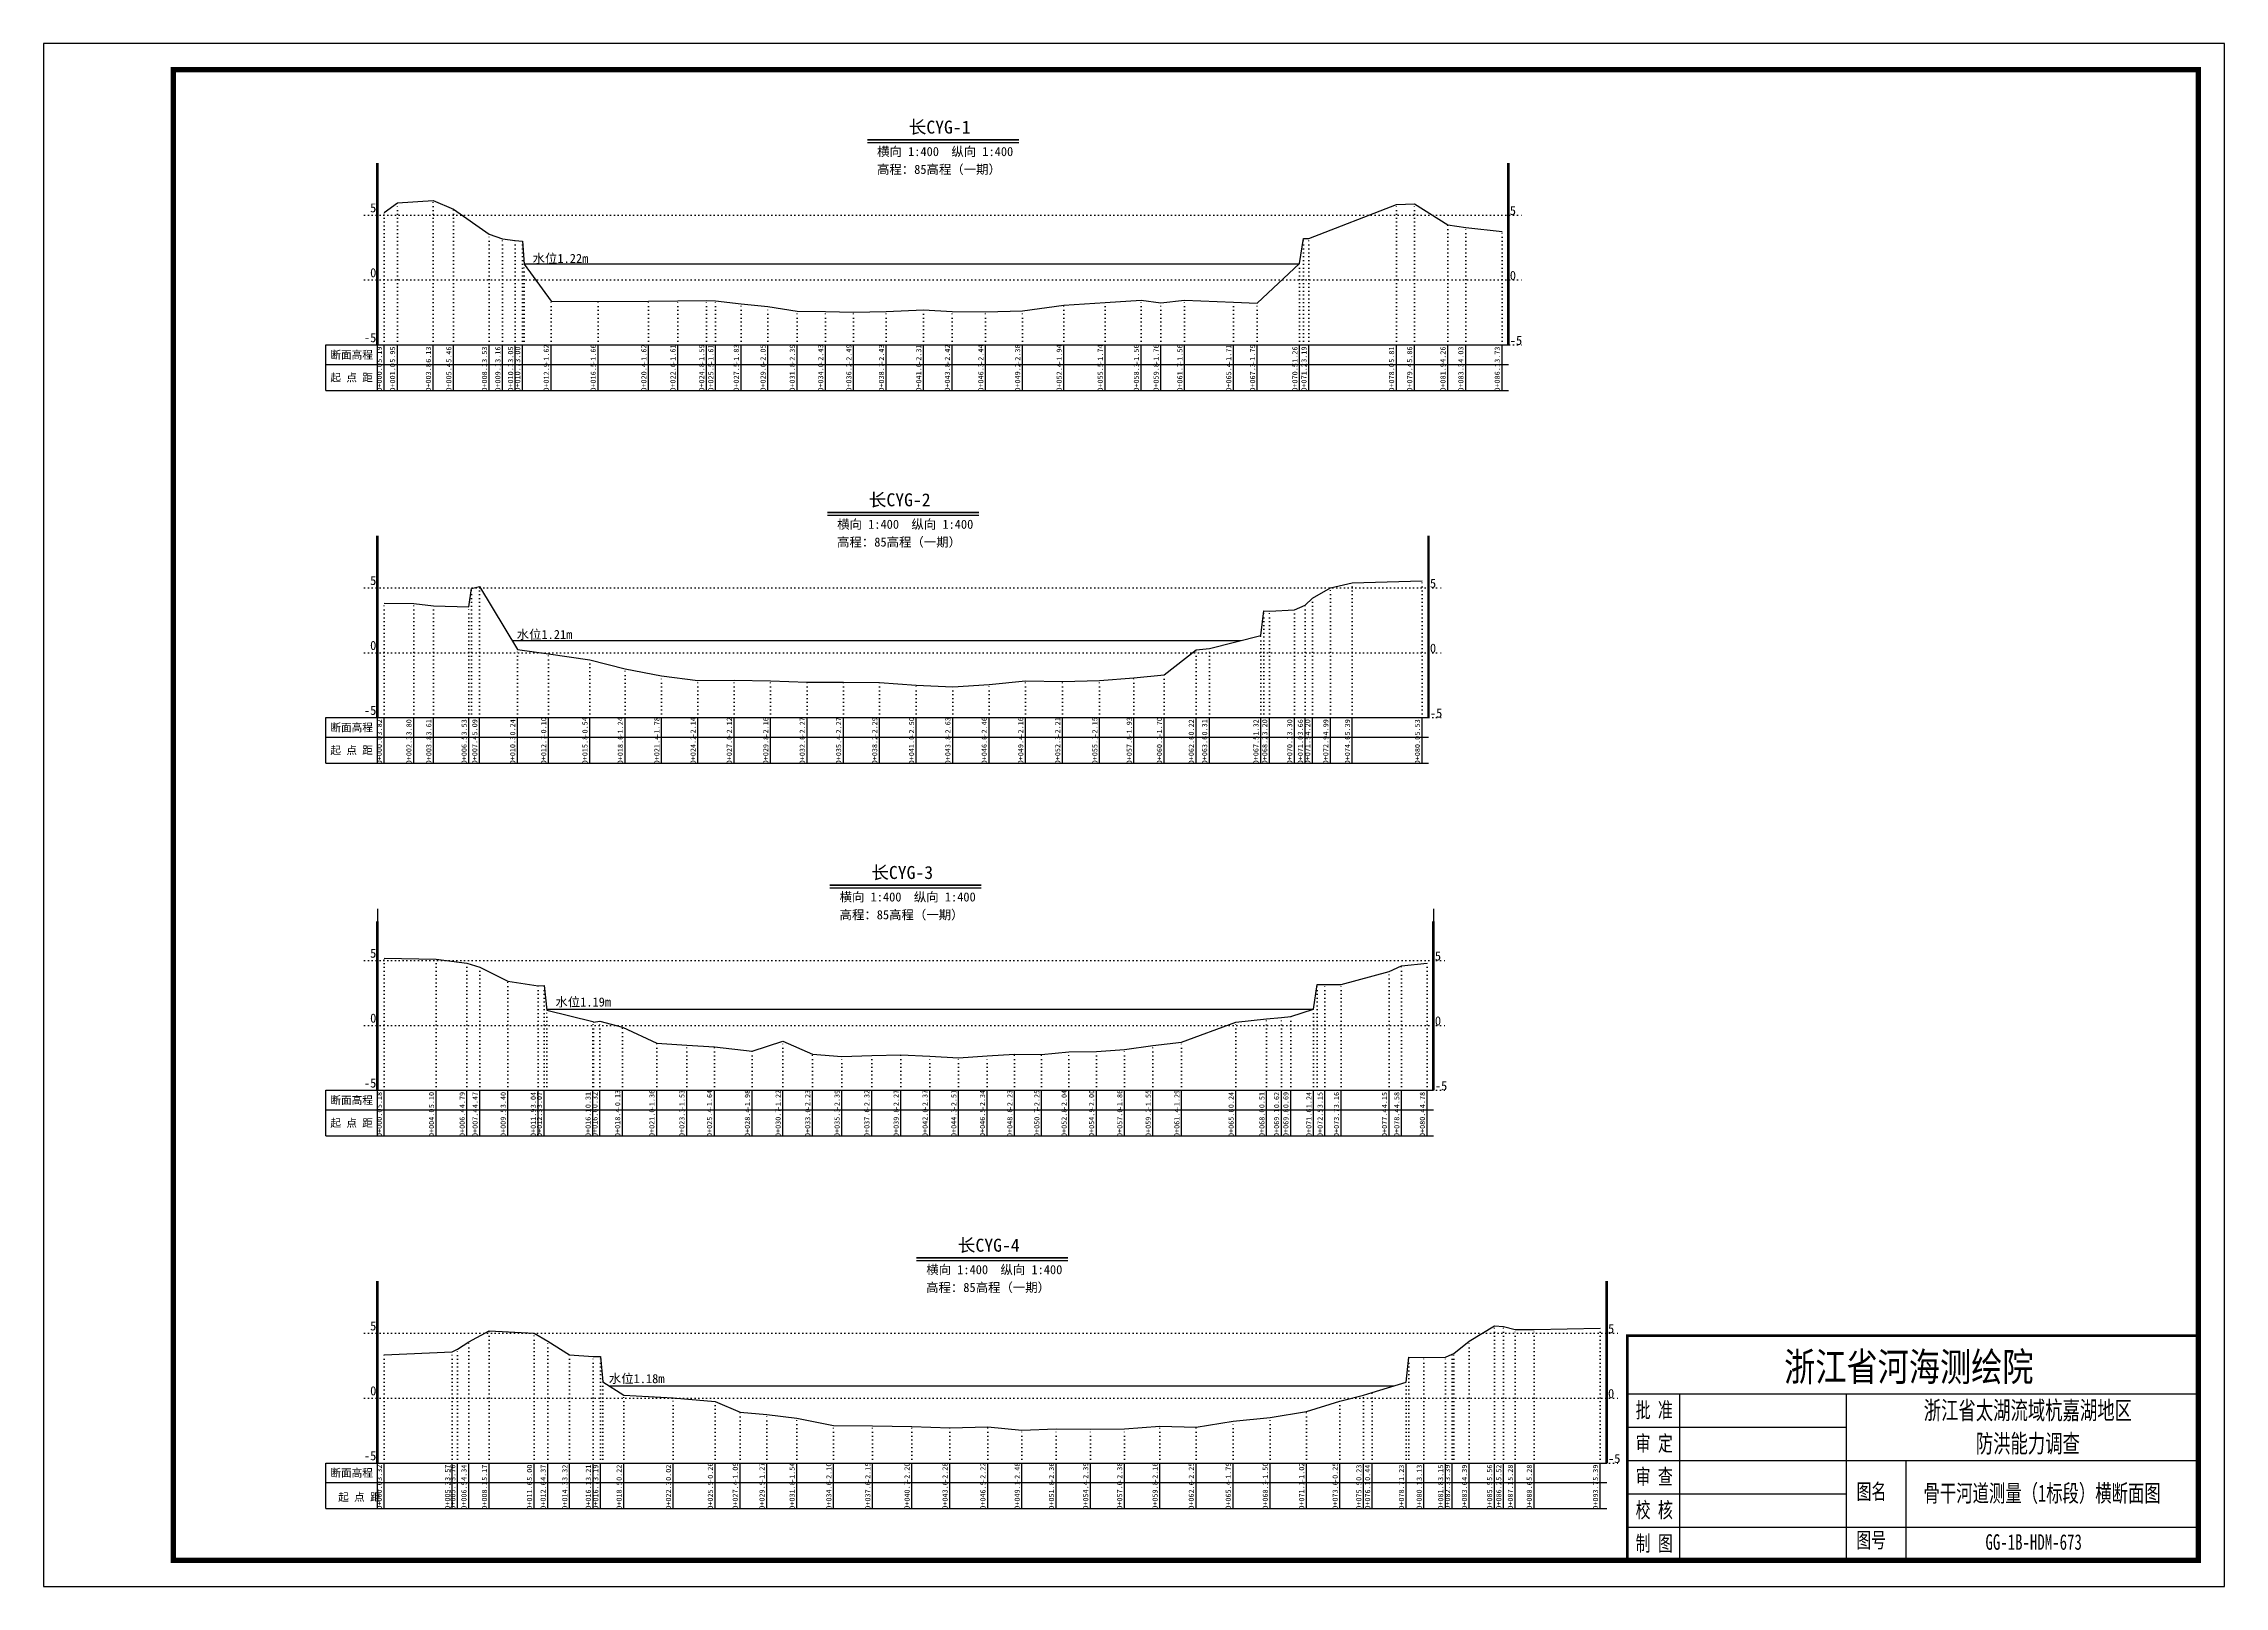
# Model space of a CAD drawing. Header units: millimetres. Extents: x 519117 to 519987, y 3371934 to 3372231.
# Drawn here: x 519116.5 to 519536.5, y 3371934.1 to 3372231.1 of the extents above; entities that cross this region are included whole.
import ezdxf
from ezdxf.enums import TextEntityAlignment as Align

# ---------------------------------------------------------------- set-up
doc = ezdxf.new("R2010")
doc.units = ezdxf.units.MM
doc.header["$LTSCALE"] = 0.4
doc.header["$MEASUREMENT"] = 0
doc.linetypes.add('X4', pattern=[1.6, 0, -1.6])
for name, color, linetype in [('DMX', 1, 'Continuous'), ('TEXT', 7, 'Continuous'), ('zdm1', 5, 'Continuous'), ('ZDMT5', 3, 'Continuous'), ('图框', 7, 'Continuous'), ('断面名称', 5, 'Continuous'), ('比例尺', 3, 'Continuous'), ('水位', 7, 'Continuous')]:
    doc.layers.add(name, color=color, linetype=linetype)
doc.styles.add('HDM', font='仿宋_GB2312.ttf')
doc.styles.add('tk2', font='SimSun.ttf', dxfattribs={"width": 0.8})

msp = doc.modelspace()

# ---------------------------------------------------------------- linework, layer by layer
at = {"lineweight": 100, "const_width": 0.5}
msp.add_lwpolyline([(519531.53, 3371982.35), (519421.53, 3371982.35), (519421.53, 3371939.06), (519531.53, 3371939.06), (519531.53, 3371982.35)], dxfattribs=at)
at = {"layer": 'DMX', "linetype": 'Continuous', "flags": 128}
for points in [[(519182.11, 3372198.54), (519184.66, 3372200.44), (519191.56, 3372200.89), (519195.48, 3372199.21), (519202.36, 3372194.39), (519204.93, 3372193.46), (519207.38, 3372193.19), (519208.76, 3372193.06), (519209.11, 3372188.59), (519214.26, 3372181.51), (519223.31, 3372181.41), (519233.06, 3372181.51), (519238.66, 3372181.54), (519244.18, 3372181.59), (519245.96, 3372181.54), (519250.86, 3372180.99), (519256.01, 3372180.44), (519261.63, 3372179.59), (519267.11, 3372179.49), (519272.53, 3372179.34), (519278.81, 3372179.49), (519285.98, 3372179.79), (519291.51, 3372179.51), (519297.96, 3372179.46), (519305.03, 3372179.61), (519313.03, 3372180.71), (519320.96, 3372181.21), (519327.91, 3372181.66), (519331.71, 3372181.16), (519336.28, 3372181.66), (519345.68, 3372181.29), (519350.28, 3372181.09), (519358.43, 3372188.71), (519359.18, 3372193.54), (519360.18, 3372193.54), (519377.06, 3372200.09), (519380.53, 3372200.21), (519386.96, 3372196.21), (519390.41, 3372195.64), (519397.41, 3372194.89)], [(519182.11, 3372123.36), (519187.81, 3372123.31), (519191.63, 3372122.84), (519198.43, 3372122.64), (519198.93, 3372126.16), (519200.48, 3372126.54), (519207.78, 3372114.41), (519213.76, 3372113.56), (519221.71, 3372112.46), (519228.51, 3372110.71), (519235.56, 3372109.36), (519242.53, 3372108.46), (519249.51, 3372108.51), (519256.53, 3372108.41), (519263.56, 3372108.14), (519270.56, 3372108.14), (519277.51, 3372108.09), (519284.61, 3372107.56), (519291.61, 3372107.24), (519298.61, 3372107.66), (519305.63, 3372108.41), (519312.76, 3372108.29), (519319.91, 3372108.44), (519326.53, 3372108.99), (519332.33, 3372109.56), (519338.48, 3372114.36), (519341.06, 3372114.59), (519350.93, 3372117.11), (519351.53, 3372121.86), (519352.63, 3372121.81), (519357.43, 3372122.06), (519359.48, 3372122.96), (519360.91, 3372124.31), (519364.38, 3372126.29), (519368.56, 3372127.29), (519382.03, 3372127.64)], [(519182.11, 3372055.01), (519192.16, 3372054.81), (519198.06, 3372054.04), (519200.53, 3372053.24), (519205.96, 3372050.56), (519211.76, 3372049.66), (519212.93, 3372049.74), (519213.48, 3372045.01), (519222.31, 3372042.84), (519222.41, 3372042.71), (519223.63, 3372042.86), (519228.01, 3372041.74), (519234.61, 3372038.66), (519240.38, 3372038.24), (519245.71, 3372037.96), (519252.98, 3372037.11), (519258.91, 3372039.01), (519264.61, 3372036.49), (519270.26, 3372036.09), (519276.01, 3372036.26), (519281.63, 3372036.39), (519287.21, 3372036.14), (519292.76, 3372035.79), (519298.26, 3372036.21), (519303.53, 3372036.49), (519308.73, 3372036.44), (519313.98, 3372036.96), (519319.28, 3372037.06), (519324.71, 3372037.41), (519330.18, 3372038.19), (519335.71, 3372038.84), (519346.16, 3372042.66), (519352.08, 3372043.34), (519354.91, 3372043.61), (519356.71, 3372043.79), (519361.13, 3372045.16), (519361.78, 3372049.96), (519363.28, 3372049.94), (519366.43, 3372049.96), (519375.68, 3372052.44), (519378.06, 3372053.51), (519382.98, 3372054.01)], [(519182.11, 3371978.61), (519195.23, 3371979.24), (519196.26, 3371979.71), (519198.41, 3371981.16), (519202.36, 3371983.24), (519211.03, 3371982.81), (519213.66, 3371981.24), (519217.83, 3371978.61), (519222.36, 3371978.34), (519223.78, 3371978.29), (519224.26, 3371973.44), (519228.28, 3371970.86), (519237.78, 3371970.36), (519245.86, 3371969.66), (519250.66, 3371967.59), (519255.81, 3371967.14), (519261.61, 3371966.46), (519268.68, 3371965.06), (519276.18, 3371964.94), (519283.73, 3371964.81), (519291.06, 3371964.61), (519298.36, 3371964.76), (519304.96, 3371964.11), (519311.56, 3371964.41), (519318.13, 3371964.34), (519324.68, 3371964.36), (519331.51, 3371964.91), (519338.48, 3371964.69), (519345.61, 3371965.84), (519352.73, 3371966.56), (519359.73, 3371967.76), (519366.18, 3371969.69), (519370.76, 3371970.89), (519372.43, 3371971.41), (519378.96, 3371973.39), (519379.48, 3371978.16), (519382.38, 3371978.14), (519386.51, 3371978.19), (519387.83, 3371978.79), (519388.11, 3371978.89), (519391.08, 3371981.29), (519395.93, 3371984.21), (519397.71, 3371984.11), (519399.93, 3371983.51), (519403.58, 3371983.51), (519416.33, 3371983.79)]]:
    msp.add_lwpolyline(points, dxfattribs=at)
at = {"layer": 'TEXT', "color": 0}
for p, q in [((519421.53, 3371971.15, 0), (519531.53, 3371971.15, 0)), ((519431.62, 3371971.15, 0), (519431.62, 3371945.48, 0)), ((519463.7, 3371971.15, 0), (519463.7, 3371945.48, 0)), ((519421.53, 3371964.73, 0), (519463.7, 3371964.73, 0)), ((519421.53, 3371958.31, 0), (519463.7, 3371958.31, 0)), ((519463.7, 3371958.31, 0), (519531.53, 3371958.31, 0)), ((519475.18, 3371958.31, 0), (519475.18, 3371939.06, 0)), ((519421.53, 3371951.9, 0), (519463.7, 3371951.9, 0)), ((519421.53, 3371945.48, 0), (519531.53, 3371945.48, 0)), ((519431.62, 3371945.48, 0), (519431.62, 3371939.06, 0)), ((519463.7, 3371945.48, 0), (519463.7, 3371939.06, 0))]:
    msp.add_line(p, q, dxfattribs=at)
at = {"layer": 'zdm1', "linetype": 'Continuous'}
for p, q in [((519180.73, 3372173.06), (519180.73, 3372208.06)), ((519180.98, 3372173.06), (519180.98, 3372208.06)), ((519398.53, 3372173.06), (519398.53, 3372208.06)), ((519398.78, 3372173.06), (519398.78, 3372208.06)), ((519170.86, 3372164.31), (519170.86, 3372173.06)), ((519170.86, 3372173.06), (519182.11, 3372173.06)), ((519180.86, 3372164.31), (519180.86, 3372173.06)), ((519182.11, 3372173.06), (519398.66, 3372173.06)), ((519170.86, 3372169.31), (519398.66, 3372169.31)), ((519170.86, 3372164.31), (519398.66, 3372164.31)), ((519180.73, 3372101.31), (519180.73, 3372136.31)), ((519180.98, 3372101.31), (519180.98, 3372136.31)), ((519383.16, 3372101.31), (519383.16, 3372136.31)), ((519383.41, 3372101.31), (519383.41, 3372136.31)), ((519170.86, 3372092.56), (519170.86, 3372101.31)), ((519170.86, 3372101.31), (519182.11, 3372101.31)), ((519180.86, 3372092.56), (519180.86, 3372101.31)), ((519182.11, 3372101.31), (519383.28, 3372101.31)), ((519170.86, 3372097.56), (519383.28, 3372097.56)), ((519170.86, 3372092.56), (519383.28, 3372092.56)), ((519180.73, 3372029.56), (519180.73, 3372062.06)), ((519180.98, 3372029.56), (519180.98, 3372062.06)), ((519384.11, 3372029.56), (519384.11, 3372062.06)), ((519384.36, 3372029.56), (519384.36, 3372062.06)), ((519170.86, 3372020.81), (519170.86, 3372029.56)), ((519170.86, 3372029.56), (519182.11, 3372029.56)), ((519180.86, 3372020.81), (519180.86, 3372029.56)), ((519182.11, 3372029.56), (519384.23, 3372029.56)), ((519170.86, 3372025.81), (519384.23, 3372025.81)), ((519170.86, 3372020.81), (519384.23, 3372020.81)), ((519180.73, 3371957.81), (519180.73, 3371992.81)), ((519180.98, 3371957.81), (519180.98, 3371992.81)), ((519417.46, 3371957.81), (519417.46, 3371992.81)), ((519417.71, 3371957.81), (519417.71, 3371992.81)), ((519170.86, 3371949.06), (519170.86, 3371957.81)), ((519170.86, 3371957.81), (519182.11, 3371957.81)), ((519180.86, 3371949.06), (519180.86, 3371957.81)), ((519182.11, 3371957.81), (519417.58, 3371957.81)), ((519170.86, 3371954.06), (519417.58, 3371954.06)), ((519170.86, 3371949.06), (519417.58, 3371949.06))]:
    msp.add_line(p, q, dxfattribs=at)
at = {"layer": 'zdm1', "linetype": 'X4'}
for p, q in [((519178.36, 3372198.06), (519401.16, 3372198.06)), ((519178.36, 3372185.56), (519401.16, 3372185.56)), ((519178.36, 3372173.06), (519401.16, 3372173.06)), ((519178.36, 3372126.31), (519385.78, 3372126.31)), ((519178.36, 3372113.81), (519385.78, 3372113.81)), ((519178.36, 3372101.31), (519385.78, 3372101.31)), ((519178.36, 3372054.56), (519386.73, 3372054.56)), ((519178.36, 3372042.06), (519386.73, 3372042.06)), ((519178.36, 3372029.56), (519386.73, 3372029.56)), ((519178.36, 3371982.81), (519420.08, 3371982.81)), ((519178.36, 3371970.31), (519420.08, 3371970.31)), ((519178.36, 3371957.81), (519420.08, 3371957.81))]:
    msp.add_line(p, q, dxfattribs=at)
at = {"layer": 'zdm1', "linetype": 'Continuous', "flags": 128}
for points in [[(519180.86, 3372205.56, 0.25, 0.25, 0), (519180.86, 3372208.06, 0.25, 0.25, 0)], [(519398.66, 3372205.56, 0.25, 0.25, 0), (519398.66, 3372208.06, 0.25, 0.25, 0)], [(519180.86, 3372200.56, 0.25, 0.25, 0), (519180.86, 3372203.06, 0.25, 0.25, 0)], [(519398.66, 3372200.56, 0.25, 0.25, 0), (519398.66, 3372203.06, 0.25, 0.25, 0)], [(519180.86, 3372195.56, 0.25, 0.25, 0), (519180.86, 3372198.06, 0.25, 0.25, 0)], [(519398.66, 3372195.56, 0.25, 0.25, 0), (519398.66, 3372198.06, 0.25, 0.25, 0)], [(519180.86, 3372190.56, 0.25, 0.25, 0), (519180.86, 3372193.06, 0.25, 0.25, 0)], [(519398.66, 3372190.56, 0.25, 0.25, 0), (519398.66, 3372193.06, 0.25, 0.25, 0)], [(519180.86, 3372185.56, 0.25, 0.25, 0), (519180.86, 3372188.06, 0.25, 0.25, 0)], [(519398.66, 3372185.56, 0.25, 0.25, 0), (519398.66, 3372188.06, 0.25, 0.25, 0)], [(519180.86, 3372180.56, 0.25, 0.25, 0), (519180.86, 3372183.06, 0.25, 0.25, 0)], [(519398.66, 3372180.56, 0.25, 0.25, 0), (519398.66, 3372183.06, 0.25, 0.25, 0)], [(519180.86, 3372175.56, 0.25, 0.25, 0), (519180.86, 3372178.06, 0.25, 0.25, 0)], [(519398.66, 3372175.56, 0.25, 0.25, 0), (519398.66, 3372178.06, 0.25, 0.25, 0)], [(519180.86, 3372133.81, 0.25, 0.25, 0), (519180.86, 3372136.31, 0.25, 0.25, 0)], [(519383.28, 3372133.81, 0.25, 0.25, 0), (519383.28, 3372136.31, 0.25, 0.25, 0)], [(519180.86, 3372128.81, 0.25, 0.25, 0), (519180.86, 3372131.31, 0.25, 0.25, 0)], [(519383.28, 3372128.81, 0.25, 0.25, 0), (519383.28, 3372131.31, 0.25, 0.25, 0)], [(519180.86, 3372123.81, 0.25, 0.25, 0), (519180.86, 3372126.31, 0.25, 0.25, 0)], [(519383.28, 3372123.81, 0.25, 0.25, 0), (519383.28, 3372126.31, 0.25, 0.25, 0)], [(519180.86, 3372118.81, 0.25, 0.25, 0), (519180.86, 3372121.31, 0.25, 0.25, 0)], [(519383.28, 3372118.81, 0.25, 0.25, 0), (519383.28, 3372121.31, 0.25, 0.25, 0)], [(519180.86, 3372113.81, 0.25, 0.25, 0), (519180.86, 3372116.31, 0.25, 0.25, 0)], [(519383.28, 3372113.81, 0.25, 0.25, 0), (519383.28, 3372116.31, 0.25, 0.25, 0)], [(519180.86, 3372108.81, 0.25, 0.25, 0), (519180.86, 3372111.31, 0.25, 0.25, 0)], [(519383.28, 3372108.81, 0.25, 0.25, 0), (519383.28, 3372111.31, 0.25, 0.25, 0)], [(519180.86, 3372103.81, 0.25, 0.25, 0), (519180.86, 3372106.31, 0.25, 0.25, 0)], [(519383.28, 3372103.81, 0.25, 0.25, 0), (519383.28, 3372106.31, 0.25, 0.25, 0)], [(519180.86, 3372062.06, 0.25, 0.25, 0), (519180.86, 3372064.56, 0.25, 0.25, 0)], [(519384.23, 3372062.06, 0.25, 0.25, 0), (519384.23, 3372064.56, 0.25, 0.25, 0)], [(519180.86, 3372057.06, 0.25, 0.25, 0), (519180.86, 3372059.56, 0.25, 0.25, 0)], [(519384.23, 3372057.06, 0.25, 0.25, 0), (519384.23, 3372059.56, 0.25, 0.25, 0)], [(519180.86, 3372052.06, 0.25, 0.25, 0), (519180.86, 3372054.56, 0.25, 0.25, 0)], [(519384.23, 3372052.06, 0.25, 0.25, 0), (519384.23, 3372054.56, 0.25, 0.25, 0)], [(519180.86, 3372047.06, 0.25, 0.25, 0), (519180.86, 3372049.56, 0.25, 0.25, 0)], [(519384.23, 3372047.06, 0.25, 0.25, 0), (519384.23, 3372049.56, 0.25, 0.25, 0)], [(519180.86, 3372042.06, 0.25, 0.25, 0), (519180.86, 3372044.56, 0.25, 0.25, 0)], [(519384.23, 3372042.06, 0.25, 0.25, 0), (519384.23, 3372044.56, 0.25, 0.25, 0)], [(519180.86, 3372037.06, 0.25, 0.25, 0), (519180.86, 3372039.56, 0.25, 0.25, 0)], [(519384.23, 3372037.06, 0.25, 0.25, 0), (519384.23, 3372039.56, 0.25, 0.25, 0)], [(519180.86, 3372032.06, 0.25, 0.25, 0), (519180.86, 3372034.56, 0.25, 0.25, 0)], [(519384.23, 3372032.06, 0.25, 0.25, 0), (519384.23, 3372034.56, 0.25, 0.25, 0)], [(519180.86, 3371990.31, 0.25, 0.25, 0), (519180.86, 3371992.81, 0.25, 0.25, 0)], [(519417.58, 3371990.31, 0.25, 0.25, 0), (519417.58, 3371992.81, 0.25, 0.25, 0)], [(519180.86, 3371985.31, 0.25, 0.25, 0), (519180.86, 3371987.81, 0.25, 0.25, 0)], [(519417.58, 3371985.31, 0.25, 0.25, 0), (519417.58, 3371987.81, 0.25, 0.25, 0)], [(519180.86, 3371980.31, 0.25, 0.25, 0), (519180.86, 3371982.81, 0.25, 0.25, 0)], [(519417.58, 3371980.31, 0.25, 0.25, 0), (519417.58, 3371982.81, 0.25, 0.25, 0)], [(519180.86, 3371975.31, 0.25, 0.25, 0), (519180.86, 3371977.81, 0.25, 0.25, 0)], [(519417.58, 3371975.31, 0.25, 0.25, 0), (519417.58, 3371977.81, 0.25, 0.25, 0)], [(519180.86, 3371970.31, 0.25, 0.25, 0), (519180.86, 3371972.81, 0.25, 0.25, 0)], [(519417.58, 3371970.31, 0.25, 0.25, 0), (519417.58, 3371972.81, 0.25, 0.25, 0)], [(519180.86, 3371965.31, 0.25, 0.25, 0), (519180.86, 3371967.81, 0.25, 0.25, 0)], [(519417.58, 3371965.31, 0.25, 0.25, 0), (519417.58, 3371967.81, 0.25, 0.25, 0)], [(519180.86, 3371960.31, 0.25, 0.25, 0), (519180.86, 3371962.81, 0.25, 0.25, 0)], [(519417.58, 3371960.31, 0.25, 0.25, 0), (519417.58, 3371962.81, 0.25, 0.25, 0)], [(519180.86, 3371950.31, 0.25, 0.25, 0), (519180.86, 3371952.81, 0.25, 0.25, 0)]]:
    msp.add_lwpolyline(points, format="xyseb", dxfattribs=at)
at = {"layer": 'ZDMT5', "linetype": 'X4'}
for p, q in [((519182.11, 3372173.06), (519182.11, 3372198.54)), ((519184.66, 3372173.06), (519184.66, 3372200.44)), ((519191.56, 3372173.06), (519191.56, 3372200.89)), ((519195.48, 3372173.06), (519195.48, 3372199.21)), ((519377.06, 3372173.06), (519377.06, 3372200.09)), ((519380.53, 3372173.06), (519380.53, 3372200.21)), ((519202.36, 3372173.06), (519202.36, 3372194.39)), ((519204.93, 3372173.06), (519204.93, 3372193.46)), ((519207.38, 3372173.06), (519207.38, 3372193.19)), ((519208.76, 3372173.06), (519208.76, 3372193.06)), ((519359.18, 3372173.06), (519359.18, 3372193.54)), ((519360.18, 3372173.06), (519360.18, 3372193.54)), ((519386.96, 3372173.06), (519386.96, 3372196.21)), ((519390.41, 3372173.06), (519390.41, 3372195.64)), ((519397.41, 3372173.06), (519397.41, 3372194.89)), ((519209.11, 3372173.06), (519209.11, 3372188.59)), ((519358.43, 3372173.06), (519358.43, 3372188.71)), ((519214.26, 3372173.06), (519214.26, 3372181.51)), ((519223.31, 3372173.06), (519223.31, 3372181.41)), ((519233.06, 3372173.06), (519233.06, 3372181.51)), ((519238.66, 3372173.06), (519238.66, 3372181.54)), ((519244.18, 3372173.06), (519244.18, 3372181.59)), ((519245.96, 3372173.06), (519245.96, 3372181.54)), ((519250.86, 3372173.06), (519250.86, 3372180.99)), ((519256.01, 3372173.06), (519256.01, 3372180.44)), ((519313.03, 3372173.06), (519313.03, 3372180.71)), ((519320.96, 3372173.06), (519320.96, 3372181.21)), ((519327.91, 3372173.06), (519327.91, 3372181.66)), ((519331.71, 3372173.06), (519331.71, 3372181.16)), ((519336.28, 3372173.06), (519336.28, 3372181.66)), ((519345.68, 3372173.06), (519345.68, 3372181.29)), ((519350.28, 3372173.06), (519350.28, 3372181.09)), ((519261.63, 3372173.06), (519261.63, 3372179.59)), ((519267.11, 3372173.06), (519267.11, 3372179.49)), ((519272.53, 3372173.06), (519272.53, 3372179.34)), ((519278.81, 3372173.06), (519278.81, 3372179.49)), ((519285.98, 3372173.06), (519285.98, 3372179.79)), ((519291.51, 3372173.06), (519291.51, 3372179.51)), ((519297.96, 3372173.06), (519297.96, 3372179.46)), ((519305.03, 3372173.06), (519305.03, 3372179.61)), ((519198.93, 3372101.31), (519198.93, 3372126.16)), ((519200.48, 3372101.31), (519200.48, 3372126.54)), ((519364.38, 3372101.31), (519364.38, 3372126.29)), ((519368.56, 3372101.31), (519368.56, 3372127.29)), ((519382.03, 3372101.31), (519382.03, 3372127.64)), ((519182.11, 3372101.31), (519182.11, 3372123.36)), ((519187.81, 3372101.31), (519187.81, 3372123.31)), ((519191.63, 3372101.31), (519191.63, 3372122.84)), ((519198.43, 3372101.31), (519198.43, 3372122.64)), ((519351.53, 3372101.31), (519351.53, 3372121.86)), ((519352.63, 3372101.31), (519352.63, 3372121.81)), ((519357.43, 3372101.31), (519357.43, 3372122.06)), ((519359.48, 3372101.31), (519359.48, 3372122.96)), ((519360.91, 3372101.31), (519360.91, 3372124.31)), ((519350.93, 3372101.31), (519350.93, 3372117.11)), ((519207.78, 3372101.31), (519207.78, 3372114.41)), ((519213.76, 3372101.31), (519213.76, 3372113.56)), ((519338.48, 3372101.31), (519338.48, 3372114.36)), ((519341.06, 3372101.31), (519341.06, 3372114.59)), ((519221.71, 3372101.31), (519221.71, 3372112.46)), ((519228.51, 3372101.31), (519228.51, 3372110.71)), ((519235.56, 3372101.31), (519235.56, 3372109.36)), ((519326.53, 3372101.31), (519326.53, 3372108.99)), ((519332.33, 3372101.31), (519332.33, 3372109.56)), ((519242.53, 3372101.31), (519242.53, 3372108.46)), ((519249.51, 3372101.31), (519249.51, 3372108.51)), ((519256.53, 3372101.31), (519256.53, 3372108.41)), ((519263.56, 3372101.31), (519263.56, 3372108.14)), ((519270.56, 3372101.31), (519270.56, 3372108.14)), ((519277.51, 3372101.31), (519277.51, 3372108.09)), ((519284.61, 3372101.31), (519284.61, 3372107.56)), ((519291.61, 3372101.31), (519291.61, 3372107.24)), ((519298.61, 3372101.31), (519298.61, 3372107.66)), ((519305.63, 3372101.31), (519305.63, 3372108.41)), ((519312.76, 3372101.31), (519312.76, 3372108.29)), ((519319.91, 3372101.31), (519319.91, 3372108.44)), ((519182.11, 3372029.56), (519182.11, 3372055.01)), ((519192.16, 3372029.56), (519192.16, 3372054.81)), ((519198.06, 3372029.56), (519198.06, 3372054.04)), ((519382.98, 3372029.56), (519382.98, 3372054.01)), ((519200.53, 3372029.56), (519200.53, 3372053.24)), ((519205.96, 3372029.56), (519205.96, 3372050.56)), ((519361.78, 3372029.56), (519361.78, 3372049.96)), ((519363.28, 3372029.56), (519363.28, 3372049.94)), ((519366.43, 3372029.56), (519366.43, 3372049.96)), ((519375.68, 3372029.56), (519375.68, 3372052.44)), ((519378.06, 3372029.56), (519378.06, 3372053.51)), ((519211.76, 3372029.56), (519211.76, 3372049.66)), ((519212.93, 3372029.56), (519212.93, 3372049.74)), ((519213.48, 3372029.56), (519213.48, 3372045.01)), ((519222.31, 3372029.56), (519222.31, 3372042.84)), ((519222.41, 3372029.56), (519222.41, 3372042.71)), ((519223.63, 3372029.56), (519223.63, 3372042.86)), ((519228.01, 3372029.56), (519228.01, 3372041.74)), ((519346.16, 3372029.56), (519346.16, 3372042.66)), ((519352.08, 3372029.56), (519352.08, 3372043.34)), ((519354.91, 3372029.56), (519354.91, 3372043.61)), ((519356.71, 3372029.56), (519356.71, 3372043.79)), ((519361.13, 3372029.56), (519361.13, 3372045.16)), ((519234.61, 3372029.56), (519234.61, 3372038.66)), ((519240.38, 3372029.56), (519240.38, 3372038.24)), ((519245.71, 3372029.56), (519245.71, 3372037.96)), ((519258.91, 3372029.56), (519258.91, 3372039.01)), ((519324.71, 3372029.56), (519324.71, 3372037.41)), ((519330.18, 3372029.56), (519330.18, 3372038.19)), ((519335.71, 3372029.56), (519335.71, 3372038.84)), ((519252.98, 3372029.56), (519252.98, 3372037.11)), ((519264.61, 3372029.56), (519264.61, 3372036.49)), ((519270.26, 3372029.56), (519270.26, 3372036.09)), ((519276.01, 3372029.56), (519276.01, 3372036.26)), ((519281.63, 3372029.56), (519281.63, 3372036.39)), ((519287.21, 3372029.56), (519287.21, 3372036.14)), ((519292.76, 3372029.56), (519292.76, 3372035.79)), ((519298.26, 3372029.56), (519298.26, 3372036.21)), ((519303.53, 3372029.56), (519303.53, 3372036.49)), ((519308.73, 3372029.56), (519308.73, 3372036.44)), ((519313.98, 3372029.56), (519313.98, 3372036.96)), ((519319.28, 3372029.56), (519319.28, 3372037.06)), ((519202.36, 3371957.81), (519202.36, 3371983.24)), ((519211.03, 3371957.81), (519211.03, 3371982.81)), ((519395.93, 3371957.81), (519395.93, 3371984.21)), ((519397.71, 3371957.81), (519397.71, 3371984.11)), ((519399.93, 3371957.81), (519399.93, 3371983.51)), ((519403.58, 3371957.81), (519403.58, 3371983.51)), ((519416.33, 3371957.81), (519416.33, 3371983.79)), ((519182.11, 3371957.81), (519182.11, 3371978.61)), ((519195.23, 3371957.81), (519195.23, 3371979.24)), ((519196.26, 3371957.81), (519196.26, 3371979.71)), ((519198.41, 3371957.81), (519198.41, 3371981.16)), ((519213.66, 3371957.81), (519213.66, 3371981.24)), ((519217.83, 3371957.81), (519217.83, 3371978.61)), ((519387.83, 3371957.81), (519387.83, 3371978.79)), ((519388.11, 3371957.81), (519388.11, 3371978.89)), ((519391.08, 3371957.81), (519391.08, 3371981.29)), ((519222.36, 3371957.81), (519222.36, 3371978.34)), ((519223.78, 3371957.81), (519223.78, 3371978.29)), ((519379.48, 3371957.81), (519379.48, 3371978.16)), ((519382.38, 3371957.81), (519382.38, 3371978.14)), ((519386.51, 3371957.81), (519386.51, 3371978.19)), ((519224.26, 3371957.81), (519224.26, 3371973.44)), ((519228.28, 3371957.81), (519228.28, 3371970.86)), ((519237.78, 3371957.81), (519237.78, 3371970.36)), ((519370.76, 3371957.81), (519370.76, 3371970.89)), ((519372.43, 3371957.81), (519372.43, 3371971.41)), ((519378.96, 3371957.81), (519378.96, 3371973.39)), ((519245.86, 3371957.81), (519245.86, 3371969.66)), ((519250.66, 3371957.81), (519250.66, 3371967.59)), ((519255.81, 3371957.81), (519255.81, 3371967.14)), ((519261.61, 3371957.81), (519261.61, 3371966.46)), ((519345.61, 3371957.81), (519345.61, 3371965.84)), ((519352.73, 3371957.81), (519352.73, 3371966.56)), ((519359.73, 3371957.81), (519359.73, 3371967.76)), ((519366.18, 3371957.81), (519366.18, 3371969.69)), ((519268.68, 3371957.81), (519268.68, 3371965.06)), ((519276.18, 3371957.81), (519276.18, 3371964.94)), ((519283.73, 3371957.81), (519283.73, 3371964.81)), ((519291.06, 3371957.81), (519291.06, 3371964.61)), ((519298.36, 3371957.81), (519298.36, 3371964.76)), ((519304.96, 3371957.81), (519304.96, 3371964.11)), ((519311.56, 3371957.81), (519311.56, 3371964.41)), ((519318.13, 3371957.81), (519318.13, 3371964.34)), ((519324.68, 3371957.81), (519324.68, 3371964.36)), ((519331.51, 3371957.81), (519331.51, 3371964.91)), ((519338.48, 3371957.81), (519338.48, 3371964.69))]:
    msp.add_line(p, q, dxfattribs=at)
at = {"layer": 'ZDMT5', "linetype": 'Continuous'}
for p, q in [((519182.11, 3372164.31), (519182.11, 3372173.06)), ((519184.66, 3372164.31), (519184.66, 3372173.06)), ((519191.56, 3372164.31), (519191.56, 3372173.06)), ((519195.48, 3372164.31), (519195.48, 3372173.06)), ((519202.36, 3372164.31), (519202.36, 3372173.06)), ((519204.93, 3372164.31), (519204.93, 3372173.06)), ((519207.38, 3372164.31), (519207.38, 3372173.06)), ((519208.76, 3372164.31), (519208.76, 3372173.06)), ((519214.26, 3372164.31), (519214.26, 3372173.06)), ((519223.31, 3372164.31), (519223.31, 3372173.06)), ((519233.06, 3372164.31), (519233.06, 3372173.06)), ((519238.66, 3372164.31), (519238.66, 3372173.06)), ((519244.18, 3372164.31), (519244.18, 3372173.06)), ((519245.96, 3372164.31), (519245.96, 3372173.06)), ((519250.86, 3372164.31), (519250.86, 3372173.06)), ((519256.01, 3372164.31), (519256.01, 3372173.06)), ((519261.63, 3372164.31), (519261.63, 3372173.06)), ((519267.11, 3372164.31), (519267.11, 3372173.06)), ((519272.53, 3372164.31), (519272.53, 3372173.06)), ((519278.81, 3372164.31), (519278.81, 3372173.06)), ((519285.98, 3372164.31), (519285.98, 3372173.06)), ((519291.51, 3372164.31), (519291.51, 3372173.06)), ((519297.96, 3372164.31), (519297.96, 3372173.06)), ((519305.03, 3372164.31), (519305.03, 3372173.06)), ((519313.03, 3372164.31), (519313.03, 3372173.06)), ((519320.96, 3372164.31), (519320.96, 3372173.06)), ((519327.91, 3372164.31), (519327.91, 3372173.06)), ((519331.71, 3372164.31), (519331.71, 3372173.06)), ((519336.28, 3372164.31), (519336.28, 3372173.06)), ((519345.68, 3372164.31), (519345.68, 3372173.06)), ((519350.28, 3372164.31), (519350.28, 3372173.06)), ((519358.43, 3372164.31), (519358.43, 3372173.06)), ((519360.18, 3372164.31), (519360.18, 3372173.06)), ((519377.06, 3372164.31), (519377.06, 3372173.06)), ((519380.53, 3372164.31), (519380.53, 3372173.06)), ((519386.96, 3372164.31), (519386.96, 3372173.06)), ((519390.41, 3372164.31), (519390.41, 3372173.06)), ((519397.41, 3372164.31), (519397.41, 3372173.06)), ((519182.11, 3372092.56), (519182.11, 3372101.31)), ((519187.81, 3372092.56), (519187.81, 3372101.31)), ((519191.63, 3372092.56), (519191.63, 3372101.31)), ((519198.43, 3372092.56), (519198.43, 3372101.31)), ((519200.48, 3372092.56), (519200.48, 3372101.31)), ((519207.78, 3372092.56), (519207.78, 3372101.31)), ((519213.76, 3372092.56), (519213.76, 3372101.31)), ((519221.71, 3372092.56), (519221.71, 3372101.31)), ((519228.51, 3372092.56), (519228.51, 3372101.31)), ((519235.56, 3372092.56), (519235.56, 3372101.31)), ((519242.53, 3372092.56), (519242.53, 3372101.31)), ((519249.51, 3372092.56), (519249.51, 3372101.31)), ((519256.53, 3372092.56), (519256.53, 3372101.31)), ((519263.56, 3372092.56), (519263.56, 3372101.31)), ((519270.56, 3372092.56), (519270.56, 3372101.31)), ((519277.51, 3372092.56), (519277.51, 3372101.31)), ((519284.61, 3372092.56), (519284.61, 3372101.31)), ((519291.61, 3372092.56), (519291.61, 3372101.31)), ((519298.61, 3372092.56), (519298.61, 3372101.31)), ((519305.63, 3372092.56), (519305.63, 3372101.31)), ((519312.76, 3372092.56), (519312.76, 3372101.31)), ((519319.91, 3372092.56), (519319.91, 3372101.31)), ((519326.53, 3372092.56), (519326.53, 3372101.31)), ((519332.33, 3372092.56), (519332.33, 3372101.31)), ((519338.48, 3372092.56), (519338.48, 3372101.31)), ((519341.06, 3372092.56), (519341.06, 3372101.31)), ((519350.93, 3372092.56), (519350.93, 3372101.31)), ((519352.63, 3372092.56), (519352.63, 3372101.31)), ((519357.43, 3372092.56), (519357.43, 3372101.31)), ((519359.48, 3372092.56), (519359.48, 3372101.31)), ((519360.91, 3372092.56), (519360.91, 3372101.31)), ((519364.38, 3372092.56), (519364.38, 3372101.31)), ((519368.56, 3372092.56), (519368.56, 3372101.31)), ((519382.03, 3372092.56), (519382.03, 3372101.31)), ((519182.11, 3372020.81), (519182.11, 3372029.56)), ((519192.16, 3372020.81), (519192.16, 3372029.56)), ((519198.06, 3372020.81), (519198.06, 3372029.56)), ((519200.53, 3372020.81), (519200.53, 3372029.56)), ((519205.96, 3372020.81), (519205.96, 3372029.56)), ((519211.76, 3372020.81), (519211.76, 3372029.56)), ((519212.93, 3372020.81), (519212.93, 3372029.56)), ((519222.31, 3372020.81), (519222.31, 3372029.56)), ((519223.63, 3372020.81), (519223.63, 3372029.56)), ((519228.01, 3372020.81), (519228.01, 3372029.56)), ((519234.61, 3372020.81), (519234.61, 3372029.56)), ((519240.38, 3372020.81), (519240.38, 3372029.56)), ((519245.71, 3372020.81), (519245.71, 3372029.56)), ((519252.98, 3372020.81), (519252.98, 3372029.56)), ((519258.91, 3372020.81), (519258.91, 3372029.56)), ((519264.61, 3372020.81), (519264.61, 3372029.56)), ((519270.26, 3372020.81), (519270.26, 3372029.56)), ((519276.01, 3372020.81), (519276.01, 3372029.56)), ((519281.63, 3372020.81), (519281.63, 3372029.56)), ((519287.21, 3372020.81), (519287.21, 3372029.56)), ((519292.76, 3372020.81), (519292.76, 3372029.56)), ((519298.26, 3372020.81), (519298.26, 3372029.56)), ((519303.53, 3372020.81), (519303.53, 3372029.56)), ((519308.73, 3372020.81), (519308.73, 3372029.56)), ((519313.98, 3372020.81), (519313.98, 3372029.56)), ((519319.28, 3372020.81), (519319.28, 3372029.56)), ((519324.71, 3372020.81), (519324.71, 3372029.56)), ((519330.18, 3372020.81), (519330.18, 3372029.56)), ((519335.71, 3372020.81), (519335.71, 3372029.56)), ((519346.16, 3372020.81), (519346.16, 3372029.56)), ((519352.08, 3372020.81), (519352.08, 3372029.56)), ((519354.91, 3372020.81), (519354.91, 3372029.56)), ((519356.71, 3372020.81), (519356.71, 3372029.56)), ((519361.13, 3372020.81), (519361.13, 3372029.56)), ((519363.28, 3372020.81), (519363.28, 3372029.56)), ((519366.43, 3372020.81), (519366.43, 3372029.56)), ((519375.68, 3372020.81), (519375.68, 3372029.56)), ((519378.06, 3372020.81), (519378.06, 3372029.56)), ((519382.98, 3372020.81), (519382.98, 3372029.56)), ((519182.11, 3371949.06), (519182.11, 3371957.81)), ((519195.23, 3371949.06), (519195.23, 3371957.81)), ((519196.26, 3371949.06), (519196.26, 3371957.81)), ((519198.41, 3371949.06), (519198.41, 3371957.81)), ((519202.36, 3371949.06), (519202.36, 3371957.81)), ((519211.03, 3371949.06), (519211.03, 3371957.81)), ((519213.66, 3371949.06), (519213.66, 3371957.81)), ((519217.83, 3371949.06), (519217.83, 3371957.81)), ((519222.36, 3371949.06), (519222.36, 3371957.81)), ((519223.78, 3371949.06), (519223.78, 3371957.81)), ((519228.28, 3371949.06), (519228.28, 3371957.81)), ((519237.78, 3371949.06), (519237.78, 3371957.81)), ((519245.86, 3371949.06), (519245.86, 3371957.81)), ((519250.66, 3371949.06), (519250.66, 3371957.81)), ((519255.81, 3371949.06), (519255.81, 3371957.81)), ((519261.61, 3371949.06), (519261.61, 3371957.81)), ((519268.68, 3371949.06), (519268.68, 3371957.81)), ((519276.18, 3371949.06), (519276.18, 3371957.81)), ((519283.73, 3371949.06), (519283.73, 3371957.81)), ((519291.06, 3371949.06), (519291.06, 3371957.81)), ((519298.36, 3371949.06), (519298.36, 3371957.81)), ((519304.96, 3371949.06), (519304.96, 3371957.81)), ((519311.56, 3371949.06), (519311.56, 3371957.81)), ((519318.13, 3371949.06), (519318.13, 3371957.81)), ((519324.68, 3371949.06), (519324.68, 3371957.81)), ((519331.51, 3371949.06), (519331.51, 3371957.81)), ((519338.48, 3371949.06), (519338.48, 3371957.81)), ((519345.61, 3371949.06), (519345.61, 3371957.81)), ((519352.73, 3371949.06), (519352.73, 3371957.81)), ((519359.73, 3371949.06), (519359.73, 3371957.81)), ((519366.18, 3371949.06), (519366.18, 3371957.81)), ((519370.76, 3371949.06), (519370.76, 3371957.81)), ((519372.43, 3371949.06), (519372.43, 3371957.81)), ((519378.96, 3371949.06), (519378.96, 3371957.81)), ((519382.38, 3371949.06), (519382.38, 3371957.81)), ((519386.51, 3371949.06), (519386.51, 3371957.81)), ((519387.83, 3371949.06), (519387.83, 3371957.81)), ((519391.08, 3371949.06), (519391.08, 3371957.81)), ((519395.93, 3371949.06), (519395.93, 3371957.81)), ((519397.71, 3371949.06), (519397.71, 3371957.81)), ((519399.93, 3371949.06), (519399.93, 3371957.81)), ((519403.58, 3371949.06), (519403.58, 3371957.81)), ((519416.33, 3371949.06), (519416.33, 3371957.81))]:
    msp.add_line(p, q, dxfattribs=at)
at = {"layer": '图框', "flags": 128}
msp.add_lwpolyline([(519116.53, 3371934.06), (519536.53, 3371934.06), (519536.53, 3372231.06), (519116.53, 3372231.06)], close=True, dxfattribs=at)
at = {"layer": '图框', "const_width": 1, "flags": 128}
msp.add_lwpolyline([(519141.53, 3371939.06), (519531.53, 3371939.06), (519531.53, 3372226.06), (519141.53, 3372226.06)], close=True, dxfattribs=at)
at = {"layer": '比例尺', "color": 3, "linetype": 'Continuous', "lineweight": 40}
for p, q in [((519275.2, 3372212.56), (519304.32, 3372212.56)), ((519267.51, 3372140.81), (519296.63, 3372140.81)), ((519267.98, 3372069.06), (519297.11, 3372069.06)), ((519284.66, 3371997.31), (519313.78, 3371997.31))]:
    msp.add_line(p, q, dxfattribs=at)
at = {"layer": '比例尺', "color": 3, "linetype": 'Continuous'}
for p, q in [((519275.2, 3372212.06), (519304.32, 3372212.06)), ((519267.51, 3372140.31), (519296.63, 3372140.31)), ((519267.98, 3372068.56), (519297.11, 3372068.56)), ((519284.66, 3371996.81), (519313.78, 3371996.81))]:
    msp.add_line(p, q, dxfattribs=at)
at = {"layer": '水位', "color": 6, "linetype": 'Continuous', "flags": 128}
for points in [[(519358.31, 3372188.6), (519209.11, 3372188.6)], [(519206.74, 3372116.15), (519347.17, 3372116.15)], [(519213.47, 3372045.17), (519361.13, 3372045.17)], [(519225.45, 3371972.68), (519376.61, 3371972.68)]]:
    msp.add_lwpolyline(points, dxfattribs=at)

# ---------------------------------------------------------------- texts
at = {"layer": 'TEXT', "color": 7, "ltscale": 8, "style": 'tk2'}
for tag, p, s, height, width in [('浙江省河海测绘院', (519451.75, 3371973.58, 0), '（单位名称）', 5.5, 0.8), ('批 准', (519423.15, 3371966.52, 0), '批准', 3, 0.7), ('审 定', (519423.15, 3371960.1, 0), '审定', 3, 0.7), ('审 查', (519423.15, 3371953.68, 0), '审 查', 3, 0.7), ('图名', (519465.69, 3371950.81, 0), '审查', 3, 0.7), ('校 核', (519423.15, 3371947.27, 0), '校 核', 3, 0.7), ('制 图', (519423.15, 3371940.85, 0), '制 图', 3, 0.7), ('图号', (519465.64, 3371941.48, 0), '图号', 3, 0.7)]:
    msp.add_attdef(tag, p, s, height=height, dxfattribs=dict(at, width=width))
at = {"layer": 'TEXT', "color": 0, "style": 'tk2', "width": 0.7}
for tag, text, height, p in [('浙江省太湖流域杭嘉湖地区', '浙江省太湖流域杭嘉湖地区', 3.5, (519498.68, 3371967.96, -206.67)), ('防洪能力调查', '防洪能力调查', 3.5, (519498.68, 3371961.57, -206.67)), ('骨干河道测量（1标段）横断面图', '骨干河道测量（1标段）横断面图', 3.3, (519501.43, 3371952, -206.67)), ('GG-1B-HDM-673', 'GG-1B-HDM-001', 3, (519499.8, 3371942.6, -206.67))]:
    msp.add_attdef(tag, text=text, height=height, dxfattribs=at).set_placement(p, align=Align.MIDDLE_CENTER)
at = {"layer": 'zdm1', "linetype": 'Continuous', "style": 'HDM'}
for s, p in [('5', (519180.61, 3372198.06)), ('0', (519180.61, 3372185.56)), ('-5', (519180.61, 3372173.06)), ('5', (519180.61, 3372126.31)), ('0', (519180.61, 3372113.81)), ('-5', (519180.61, 3372101.31)), ('5', (519180.61, 3372054.56)), ('0', (519180.61, 3372042.06)), ('-5', (519180.61, 3372029.56)), ('5', (519180.61, 3371982.81)), ('0', (519180.61, 3371970.31)), ('-5', (519180.61, 3371957.81))]:
    msp.add_text(s, height=1.75, dxfattribs=at).set_placement(p, align=Align.BOTTOM_RIGHT)
for s, p in [('5', (519398.91, 3372198.06)), ('0', (519398.91, 3372185.56)), ('-5', (519398.91, 3372173.06)), ('5', (519383.53, 3372126.31)), ('0', (519383.53, 3372113.81)), ('-5', (519383.53, 3372101.31)), ('5', (519384.48, 3372054.56)), ('0', (519384.48, 3372042.06)), ('-5', (519384.48, 3372029.56)), ('5', (519417.83, 3371982.81)), ('0', (519417.83, 3371970.31)), ('-5', (519417.83, 3371957.81))]:
    msp.add_text(s, height=1.75, dxfattribs=at).set_placement(p)
for s, p in [('断面高程', (519175.86, 3372171.19)), ('起 点 距', (519175.86, 3372166.81)), ('断面高程', (519175.86, 3372099.44)), ('起 点 距', (519175.86, 3372095.06)), ('断面高程', (519175.86, 3372027.69)), ('起 点 距', (519175.86, 3372023.31)), ('断面高程', (519175.86, 3371955.94)), ('起 点 距', (519177.35, 3371951.29))]:
    msp.add_text(s, height=1.5, dxfattribs=at).set_placement(p, align=Align.MIDDLE)
at = {"layer": 'ZDMT5', "linetype": 'Continuous', "style": 'HDM'}
for s, p in [('5.19', (519181.98, 3372171.19)), ('5.95', (519184.53, 3372171.19)), ('6.13', (519191.43, 3372171.19)), ('5.46', (519195.36, 3372171.19)), ('3.53', (519202.23, 3372171.19)), ('3.16', (519204.81, 3372171.19)), ('3.05', (519207.26, 3372171.19)), ('3.00', (519208.63, 3372171.19)), ('-1.62', (519214.13, 3372171.19)), ('-1.66', (519223.18, 3372171.19)), ('-1.62', (519232.93, 3372171.19)), ('-1.61', (519238.53, 3372171.19)), ('-1.59', (519244.06, 3372171.19)), ('-1.61', (519245.83, 3372171.19)), ('-1.83', (519250.73, 3372171.19)), ('-2.05', (519255.88, 3372171.19)), ('-2.39', (519261.51, 3372171.19)), ('-2.43', (519266.98, 3372171.19)), ('-2.49', (519272.41, 3372171.19)), ('-2.43', (519278.68, 3372171.19)), ('-2.31', (519285.86, 3372171.19)), ('-2.42', (519291.38, 3372171.19)), ('-2.44', (519297.83, 3372171.19)), ('-2.38', (519304.91, 3372171.19)), ('-1.94', (519312.91, 3372171.19)), ('-1.74', (519320.83, 3372171.19)), ('-1.56', (519327.78, 3372171.19)), ('-1.76', (519331.58, 3372171.19)), ('-1.56', (519336.16, 3372171.19)), ('-1.71', (519345.56, 3372171.19)), ('-1.79', (519350.16, 3372171.19)), ('1.26', (519358.31, 3372171.19)), ('3.19', (519360.06, 3372171.19)), ('5.81', (519376.93, 3372171.19)), ('5.86', (519380.41, 3372171.19)), ('4.26', (519386.83, 3372171.19)), ('4.03', (519390.28, 3372171.19)), ('3.73', (519397.28, 3372171.19)), ('0+000.0', (519181.98, 3372166.81)), ('0+001.0', (519184.53, 3372166.81)), ('0+003.8', (519191.43, 3372166.81)), ('0+005.4', (519195.36, 3372166.81)), ('0+008.1', (519202.23, 3372166.81)), ('0+009.1', (519204.81, 3372166.81)), ('0+010.1', (519207.26, 3372166.81)), ('0+010.7', (519208.63, 3372166.81)), ('0+012.9', (519214.13, 3372166.81)), ('0+016.5', (519223.18, 3372166.81)), ('0+020.4', (519232.93, 3372166.81)), ('0+022.6', (519238.53, 3372166.81)), ('0+024.8', (519244.06, 3372166.81)), ('0+025.5', (519245.83, 3372166.81)), ('0+027.5', (519250.73, 3372166.81)), ('0+029.6', (519255.88, 3372166.81)), ('0+031.8', (519261.51, 3372166.81)), ('0+034.0', (519266.98, 3372166.81)), ('0+036.2', (519272.41, 3372166.81)), ('0+038.7', (519278.68, 3372166.81)), ('0+041.6', (519285.86, 3372166.81)), ('0+043.8', (519291.38, 3372166.81)), ('0+046.3', (519297.83, 3372166.81)), ('0+049.2', (519304.91, 3372166.81)), ('0+052.4', (519312.91, 3372166.81)), ('0+055.5', (519320.83, 3372166.81)), ('0+058.3', (519327.78, 3372166.81)), ('0+059.8', (519331.58, 3372166.81)), ('0+061.7', (519336.16, 3372166.81)), ('0+065.4', (519345.56, 3372166.81)), ('0+067.3', (519350.16, 3372166.81)), ('0+070.5', (519358.31, 3372166.81)), ('0+071.2', (519360.06, 3372166.81)), ('0+078.0', (519376.93, 3372166.81)), ('0+079.4', (519380.41, 3372166.81)), ('0+081.9', (519386.83, 3372166.81)), ('0+083.3', (519390.28, 3372166.81)), ('0+086.1', (519397.28, 3372166.81)), ('3.82', (519181.98, 3372099.44)), ('3.80', (519187.68, 3372099.44)), ('3.61', (519191.51, 3372099.44)), ('3.53', (519198.31, 3372099.44)), ('5.09', (519200.36, 3372099.44)), ('0.24', (519207.66, 3372099.44)), ('-0.10', (519213.63, 3372099.44)), ('-0.54', (519221.58, 3372099.44)), ('-1.24', (519228.38, 3372099.44)), ('-1.78', (519235.43, 3372099.44)), ('-2.14', (519242.41, 3372099.44)), ('-2.12', (519249.38, 3372099.44)), ('-2.16', (519256.41, 3372099.44)), ('-2.27', (519263.43, 3372099.44)), ('-2.27', (519270.43, 3372099.44)), ('-2.29', (519277.38, 3372099.44)), ('-2.50', (519284.48, 3372099.44)), ('-2.63', (519291.48, 3372099.44)), ('-2.46', (519298.48, 3372099.44)), ('-2.16', (519305.51, 3372099.44)), ('-2.21', (519312.63, 3372099.44)), ('-2.15', (519319.78, 3372099.44)), ('-1.93', (519326.41, 3372099.44)), ('-1.70', (519332.21, 3372099.44)), ('0.22', (519338.36, 3372099.44)), ('0.31', (519340.93, 3372099.44)), ('1.32', (519350.81, 3372099.44)), ('3.20', (519352.51, 3372099.44)), ('3.30', (519357.31, 3372099.44)), ('3.66', (519359.36, 3372099.44)), ('4.20', (519360.78, 3372099.44)), ('4.99', (519364.26, 3372099.44)), ('5.39', (519368.43, 3372099.44)), ('5.53', (519381.91, 3372099.44)), ('0+000.0', (519181.98, 3372095.06)), ('0+002.3', (519187.68, 3372095.06)), ('0+003.8', (519191.51, 3372095.06)), ('0+006.5', (519198.31, 3372095.06)), ('0+007.4', (519200.36, 3372095.06)), ('0+010.3', (519207.66, 3372095.06)), ('0+012.7', (519213.63, 3372095.06)), ('0+015.8', (519221.58, 3372095.06)), ('0+018.6', (519228.38, 3372095.06)), ('0+021.4', (519235.43, 3372095.06)), ('0+024.2', (519242.41, 3372095.06)), ('0+027.0', (519249.38, 3372095.06)), ('0+029.8', (519256.41, 3372095.06)), ('0+032.6', (519263.43, 3372095.06)), ('0+035.4', (519270.43, 3372095.06)), ('0+038.2', (519277.38, 3372095.06)), ('0+041.0', (519284.48, 3372095.06)), ('0+043.8', (519291.48, 3372095.06)), ('0+046.6', (519298.48, 3372095.06)), ('0+049.4', (519305.51, 3372095.06)), ('0+052.3', (519312.63, 3372095.06)), ('0+055.1', (519319.78, 3372095.06)), ('0+057.8', (519326.41, 3372095.06)), ('0+060.1', (519332.21, 3372095.06)), ('0+062.6', (519338.36, 3372095.06)), ('0+063.6', (519340.93, 3372095.06)), ('0+067.5', (519350.81, 3372095.06)), ('0+068.2', (519352.51, 3372095.06)), ('0+070.1', (519357.31, 3372095.06)), ('0+071.0', (519359.36, 3372095.06)), ('0+071.5', (519360.78, 3372095.06)), ('0+072.9', (519364.26, 3372095.06)), ('0+074.6', (519368.43, 3372095.06)), ('0+080.0', (519381.91, 3372095.06)), ('5.18', (519181.98, 3372027.69)), ('5.10', (519192.03, 3372027.69)), ('4.79', (519197.93, 3372027.69)), ('4.47', (519200.41, 3372027.69)), ('3.40', (519205.83, 3372027.69)), ('3.04', (519211.63, 3372027.69)), ('3.07', (519212.81, 3372027.69)), ('0.31', (519222.18, 3372027.69)), ('0.32', (519223.51, 3372027.69)), ('-0.13', (519227.88, 3372027.69)), ('-1.36', (519234.48, 3372027.69)), ('-1.53', (519240.26, 3372027.69)), ('-1.64', (519245.58, 3372027.69)), ('-1.98', (519252.86, 3372027.69)), ('-1.22', (519258.78, 3372027.69)), ('-2.23', (519264.48, 3372027.69)), ('-2.39', (519270.13, 3372027.69)), ('-2.32', (519275.88, 3372027.69)), ('-2.27', (519281.51, 3372027.69)), ('-2.37', (519287.08, 3372027.69)), ('-2.51', (519292.63, 3372027.69)), ('-2.34', (519298.13, 3372027.69)), ('-2.23', (519303.41, 3372027.69)), ('-2.25', (519308.61, 3372027.69)), ('-2.04', (519313.86, 3372027.69)), ('-2.00', (519319.16, 3372027.69)), ('-1.86', (519324.58, 3372027.69)), ('-1.55', (519330.06, 3372027.69)), ('-1.29', (519335.58, 3372027.69)), ('0.24', (519346.03, 3372027.69)), ('0.51', (519351.96, 3372027.69)), ('0.62', (519354.78, 3372027.69)), ('0.69', (519356.58, 3372027.69)), ('1.24', (519361.01, 3372027.69)), ('3.15', (519363.16, 3372027.69)), ('3.16', (519366.31, 3372027.69)), ('4.15', (519375.56, 3372027.69)), ('4.58', (519377.93, 3372027.69)), ('4.78', (519382.86, 3372027.69)), ('0+000.0', (519181.98, 3372023.31)), ('0+004.0', (519192.03, 3372023.31)), ('0+006.4', (519197.93, 3372023.31)), ('0+007.4', (519200.41, 3372023.31)), ('0+009.5', (519205.83, 3372023.31)), ('0+011.9', (519211.63, 3372023.31)), ('0+012.3', (519212.81, 3372023.31)), ('0+016.1', (519222.18, 3372023.31)), ('0+016.6', (519223.51, 3372023.31)), ('0+018.4', (519227.88, 3372023.31)), ('0+021.0', (519234.48, 3372023.31)), ('0+023.3', (519240.26, 3372023.31)), ('0+025.4', (519245.58, 3372023.31)), ('0+028.4', (519252.86, 3372023.31)), ('0+030.7', (519258.78, 3372023.31)), ('0+033.0', (519264.48, 3372023.31)), ('0+035.3', (519270.13, 3372023.31)), ('0+037.6', (519275.88, 3372023.31)), ('0+039.8', (519281.51, 3372023.31)), ('0+042.0', (519287.08, 3372023.31)), ('0+044.3', (519292.63, 3372023.31)), ('0+046.5', (519298.13, 3372023.31)), ('0+048.6', (519303.41, 3372023.31)), ('0+050.7', (519308.61, 3372023.31)), ('0+052.8', (519313.86, 3372023.31)), ('0+054.9', (519319.16, 3372023.31)), ('0+057.0', (519324.58, 3372023.31)), ('0+059.2', (519330.06, 3372023.31)), ('0+061.4', (519335.58, 3372023.31)), ('0+065.6', (519346.03, 3372023.31)), ('0+068.0', (519351.96, 3372023.31)), ('0+069.1', (519354.78, 3372023.31)), ('0+069.8', (519356.58, 3372023.31)), ('0+071.6', (519361.01, 3372023.31)), ('0+072.5', (519363.16, 3372023.31)), ('0+073.7', (519366.31, 3372023.31)), ('0+077.4', (519375.56, 3372023.31)), ('0+078.4', (519377.93, 3372023.31)), ('0+080.4', (519382.86, 3372023.31)), ('-0.26', (519245.73, 3371955.94)), ('-1.09', (519250.53, 3371955.94)), ('-1.27', (519255.68, 3371955.94)), ('-1.54', (519261.48, 3371955.94)), ('-2.10', (519268.56, 3371955.94)), ('-2.15', (519276.06, 3371955.94)), ('-2.20', (519283.61, 3371955.94)), ('-2.28', (519290.93, 3371955.94)), ('-2.22', (519298.23, 3371955.94)), ('-2.48', (519304.83, 3371955.94)), ('-2.36', (519311.43, 3371955.94)), ('-2.39', (519318.01, 3371955.94)), ('-2.38', (519324.56, 3371955.94)), ('-2.16', (519331.38, 3371955.94)), ('-2.25', (519338.36, 3371955.94)), ('-1.79', (519345.48, 3371955.94)), ('-1.50', (519352.61, 3371955.94)), ('-1.02', (519359.61, 3371955.94)), ('-0.25', (519366.06, 3371955.94)), ('3.32', (519181.98, 3371955.94)), ('0+000.0', (519181.98, 3371951.56)), ('3.57', (519195.11, 3371955.94)), ('0+005.3', (519195.11, 3371951.56)), ('3.76', (519196.13, 3371955.94)), ('0+005.7', (519196.13, 3371951.56)), ('4.34', (519198.28, 3371955.94)), ('0+006.5', (519198.28, 3371951.56)), ('0+008.1', (519202.23, 3371951.56)), ('5.17', (519202.23, 3371955.94)), ('5.00', (519210.91, 3371955.94)), ('0+011.6', (519210.91, 3371951.56)), ('0+012.6', (519213.53, 3371951.56)), ('4.37', (519213.53, 3371955.94)), ('3.32', (519217.71, 3371955.94)), ('0+014.3', (519217.71, 3371951.56)), ('3.21', (519222.23, 3371955.94)), ('0+016.1', (519222.23, 3371951.56)), ('3.19', (519223.66, 3371955.94)), ('0+016.7', (519223.66, 3371951.56)), ('0.22', (519228.16, 3371955.94)), ('0+018.5', (519228.16, 3371951.56)), ('0.02', (519237.66, 3371955.94)), ('0+022.3', (519237.66, 3371951.56)), ('0+025.5', (519245.73, 3371951.56)), ('0+027.4', (519250.53, 3371951.56)), ('0+029.5', (519255.68, 3371951.56)), ('0+031.8', (519261.48, 3371951.56)), ('0+034.6', (519268.56, 3371951.56)), ('0+037.6', (519276.06, 3371951.56)), ('0+040.7', (519283.61, 3371951.56)), ('0+043.6', (519290.93, 3371951.56)), ('0+046.5', (519298.23, 3371951.56)), ('0+049.1', (519304.83, 3371951.56)), ('0+051.8', (519311.43, 3371951.56)), ('0+054.4', (519318.01, 3371951.56)), ('0+057.0', (519324.56, 3371951.56)), ('0+059.8', (519331.38, 3371951.56)), ('0+062.6', (519338.36, 3371951.56)), ('0+065.4', (519345.48, 3371951.56)), ('0+068.3', (519352.61, 3371951.56)), ('0+071.1', (519359.61, 3371951.56)), ('0+073.6', (519366.06, 3371951.56)), ('0.23', (519370.63, 3371955.94)), ('0+075.5', (519370.63, 3371951.56)), ('0.44', (519372.31, 3371955.94)), ('0+076.1', (519372.31, 3371951.56)), ('1.23', (519378.83, 3371955.94)), ('0+078.7', (519378.83, 3371951.56)), ('3.13', (519382.26, 3371955.94)), ('0+080.1', (519382.26, 3371951.56)), ('3.15', (519386.38, 3371955.94)), ('0+081.8', (519386.38, 3371951.56)), ('3.39', (519387.71, 3371955.94)), ('0+082.3', (519387.71, 3371951.56)), ('4.39', (519390.96, 3371955.94)), ('0+083.6', (519390.96, 3371951.56)), ('5.56', (519395.81, 3371955.94)), ('0+085.5', (519395.81, 3371951.56)), ('5.52', (519397.58, 3371955.94)), ('0+086.2', (519397.58, 3371951.56)), ('5.28', (519399.81, 3371955.94)), ('0+087.1', (519399.81, 3371951.56)), ('5.28', (519403.46, 3371955.94)), ('0+088.6', (519403.46, 3371951.56)), ('5.39', (519416.21, 3371955.94)), ('0+093.7', (519416.21, 3371951.56))]:
    msp.add_text(s, height=1, rotation=90, dxfattribs=at).set_placement(p, align=Align.BOTTOM_CENTER)
at = {"layer": '断面名称', "color": 5, "linetype": 'Continuous', "style": 'HDM'}
for s, p in [('长CYG-1', (519289.09, 3372215.04)), ('长CYG-2', (519281.4, 3372143.29)), ('长CYG-3', (519281.88, 3372071.54)), ('长CYG-4', (519298.55, 3371999.79))]:
    msp.add_text(s, height=2.5, dxfattribs=at).set_placement(p, align=Align.MIDDLE)
at = {"layer": '比例尺', "color": 3, "linetype": 'Continuous', "style": 'HDM'}
for s, p in [('横向 1:400  纵向 1:400', (519303.27, 3372208.89)), ('高程：85高程（一期）', (519300.9, 3372205.46)), ('横向 1:400  纵向 1:400', (519295.58, 3372137.14)), ('高程：85高程（一期）', (519293.21, 3372133.71)), ('横向 1:400  纵向 1:400', (519296.05, 3372065.39)), ('高程：85高程（一期）', (519293.69, 3372061.96)), ('横向 1:400  纵向 1:400', (519312.73, 3371993.64)), ('高程：85高程（一期）', (519310.36, 3371990.21))]:
    msp.add_text(s, height=1.75, dxfattribs=at).set_placement(p, align=Align.BOTTOM_RIGHT)
at = {"layer": '水位', "color": 6, "linetype": 'Continuous', "style": 'HDM'}
for s, p in [('水位1.22m', (519216.07, 3372189.75)), ('水位1.21m', (519213, 3372117.36)), ('水位1.19m', (519220.46, 3372046.61)), ('水位1.18m', (519230.75, 3371974.1))]:
    msp.add_text(s, height=1.75, dxfattribs=at).set_placement(p, align=Align.MIDDLE)

doc.saveas('drawing.dxf')
